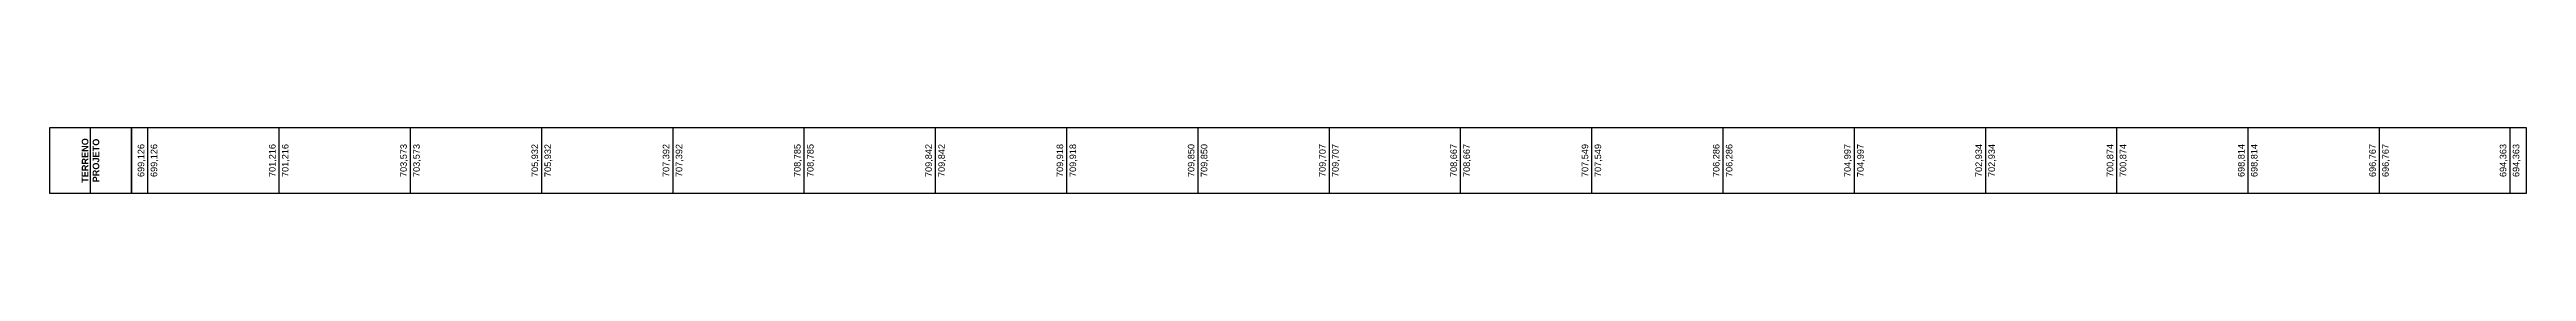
# Model space of a CAD drawing. Header units: millimetres. Extents: x 340454 to 342791, y 6993867 to 6995092.
# Drawn here: x 342410.2 to 342787.6, y 6994649.2 to 6994659.2 of the extents above; entities that cross this region are included whole.
import ezdxf

# ---------------------------------------------------------------- set-up
doc = ezdxf.new("R2010")
doc.units = ezdxf.units.MM
doc.header["$LTSCALE"] = 10
for name, color, linetype in [('F-VT-CAIXA', 4, 'Continuous'), ('F-VT-COTAS', 2, 'Continuous'), ('F-VT-VIEW', 1, 'Continuous')]:
    doc.layers.add(name, color=color, linetype=linetype)
doc.styles.add('ARIAL', font='arial.ttf', dxfattribs={"height": 2})

msp = doc.modelspace()

# ---------------------------------------------------------------- texts
at = {"layer": 'F-VT-COTAS', "color": 2, "linetype": 'Continuous', "lineweight": -3, "char_height": 1, "rotation": 90, "style": 'ARIAL'}
for s, insert, attachment_point in [('{\\C86;\\c32543;699,126}', (342424.85, 6994654.16), 8), ('{\\fArial|b0|i0|c0|p34;\\C220;699,126}', (342426.23, 6994654.16), 5), ('{\\C86;\\c32543;701,216}', (342444.85, 6994654.16), 8), ('{\\fArial|b0|i0|c0|p34;\\C220;701,216}', (342446.23, 6994654.16), 5), ('{\\C86;\\c32543;703,573}', (342464.85, 6994654.16), 8), ('{\\fArial|b0|i0|c0|p34;\\C220;703,573}', (342466.23, 6994654.16), 5), ('{\\C86;\\c32543;705,932}', (342484.85, 6994654.16), 8), ('{\\fArial|b0|i0|c0|p34;\\C220;705,932}', (342486.23, 6994654.16), 5), ('{\\C86;\\c32543;707,392}', (342504.85, 6994654.16), 8), ('{\\fArial|b0|i0|c0|p34;\\C220;707,392}', (342506.23, 6994654.16), 5), ('{\\C86;\\c32543;708,785}', (342524.85, 6994654.16), 8), ('{\\fArial|b0|i0|c0|p34;\\C220;708,785}', (342526.23, 6994654.16), 5), ('{\\C86;\\c32543;709,842}', (342544.85, 6994654.16), 8), ('{\\fArial|b0|i0|c0|p34;\\C220;709,842}', (342546.23, 6994654.16), 5), ('{\\C86;\\c32543;709,918}', (342564.85, 6994654.16), 8), ('{\\fArial|b0|i0|c0|p34;\\C220;709,918}', (342566.23, 6994654.16), 5), ('{\\C86;\\c32543;709,850}', (342584.85, 6994654.16), 8), ('{\\fArial|b0|i0|c0|p34;\\C220;709,850}', (342586.23, 6994654.16), 5), ('{\\C86;\\c32543;709,707}', (342604.85, 6994654.16), 8), ('{\\fArial|b0|i0|c0|p34;\\C220;709,707}', (342606.23, 6994654.16), 5), ('{\\C86;\\c32543;708,667}', (342624.85, 6994654.16), 8), ('{\\fArial|b0|i0|c0|p34;\\C220;708,667}', (342626.23, 6994654.16), 5), ('{\\C86;\\c32543;707,549}', (342644.85, 6994654.16), 8), ('{\\fArial|b0|i0|c0|p34;\\C220;707,549}', (342646.23, 6994654.16), 5), ('{\\C86;\\c32543;706,286}', (342664.85, 6994654.16), 8), ('{\\fArial|b0|i0|c0|p34;\\C220;706,286}', (342666.23, 6994654.16), 5), ('{\\C86;\\c32543;704,997}', (342684.85, 6994654.16), 8), ('{\\fArial|b0|i0|c0|p34;\\C220;704,997}', (342686.23, 6994654.16), 5), ('{\\C86;\\c32543;702,934}', (342704.85, 6994654.16), 8), ('{\\fArial|b0|i0|c0|p34;\\C220;702,934}', (342706.23, 6994654.16), 5), ('{\\C86;\\c32543;700,874}', (342724.85, 6994654.16), 8), ('{\\fArial|b0|i0|c0|p34;\\C220;700,874}', (342726.23, 6994654.16), 5), ('{\\C86;\\c32543;698,814}', (342744.85, 6994654.16), 8), ('{\\fArial|b0|i0|c0|p34;\\C220;698,814}', (342746.23, 6994654.16), 5), ('{\\C86;\\c32543;696,767}', (342764.85, 6994654.16), 8), ('{\\fArial|b0|i0|c0|p34;\\C220;696,767}', (342766.23, 6994654.16), 5), ('{\\C86;\\c32543;694,363}', (342784.74, 6994654.16), 8), ('{\\fArial|b0|i0|c0|p34;\\C220;694,363}', (342786.12, 6994654.16), 5)]:
    msp.add_mtext(s, dxfattribs=dict(at, insert=insert, attachment_point=attachment_point))
at = {"layer": 'F-VT-VIEW', "color": 1, "linetype": 'Continuous', "lineweight": -3, "insert": (342416.48, 6994654.16), "char_height": 1, "attachment_point": 5, "rotation": 90, "style": 'ARIAL'}
msp.add_mtext('{\\fArial|b1|i0|c0|p34;\\C86;\\c32543;TERRENO\\C4;\\P\\C220;PROJETO}', dxfattribs=at)

# ---------------------------------------------------------------- linework, layer by layer
at = {"layer": 'F-VT-CAIXA', "color": 140, "linetype": 'Continuous', "lineweight": -3}
for points in [[(342422.73, 6994649.16), (342422.73, 6994659.16), (342410.23, 6994659.16), (342410.23, 6994649.16)], [(342422.73, 6994649.16), (342787.62, 6994649.16), (342787.62, 6994659.16), (342422.73, 6994659.16)]]:
    msp.add_3dface(points, dxfattribs=at)
at = {"layer": 'F-VT-COTAS', "color": 7, "linetype": 'Continuous', "lineweight": -3}
for p, q in [((342425.23, 6994649.16), (342425.23, 6994659.16)), ((342445.23, 6994649.16), (342445.23, 6994659.16)), ((342465.23, 6994649.16), (342465.23, 6994659.16)), ((342485.23, 6994649.16), (342485.23, 6994659.16)), ((342505.23, 6994649.16), (342505.23, 6994659.16)), ((342525.23, 6994649.16), (342525.23, 6994659.16)), ((342545.23, 6994649.16), (342545.23, 6994659.16)), ((342565.23, 6994649.16), (342565.23, 6994659.16)), ((342585.23, 6994649.16), (342585.23, 6994659.16)), ((342605.23, 6994649.16), (342605.23, 6994659.16)), ((342625.23, 6994649.16), (342625.23, 6994659.16)), ((342645.23, 6994649.16), (342645.23, 6994659.16)), ((342665.23, 6994649.16), (342665.23, 6994659.16)), ((342685.23, 6994649.16), (342685.23, 6994659.16)), ((342705.23, 6994649.16), (342705.23, 6994659.16)), ((342725.23, 6994649.16), (342725.23, 6994659.16)), ((342745.23, 6994649.16), (342745.23, 6994659.16)), ((342765.23, 6994649.16), (342765.23, 6994659.16)), ((342785.12, 6994649.16), (342785.12, 6994659.16))]:
    msp.add_line(p, q, dxfattribs=at)
at = {"layer": 'F-VT-VIEW', "color": 255, "linetype": 'Continuous', "lineweight": -3}
msp.add_line((342416.48, 6994649.16), (342416.48, 6994659.16), dxfattribs=at)

msp.set_redraw_order([(e.dxf.handle, doc.entitydb.next_handle()) for e in msp.query("TEXT MTEXT ATTDEF DIMENSION ARC_DIMENSION")])  # texts and dimensions are drawn at this point

doc.saveas('drawing.dxf')
